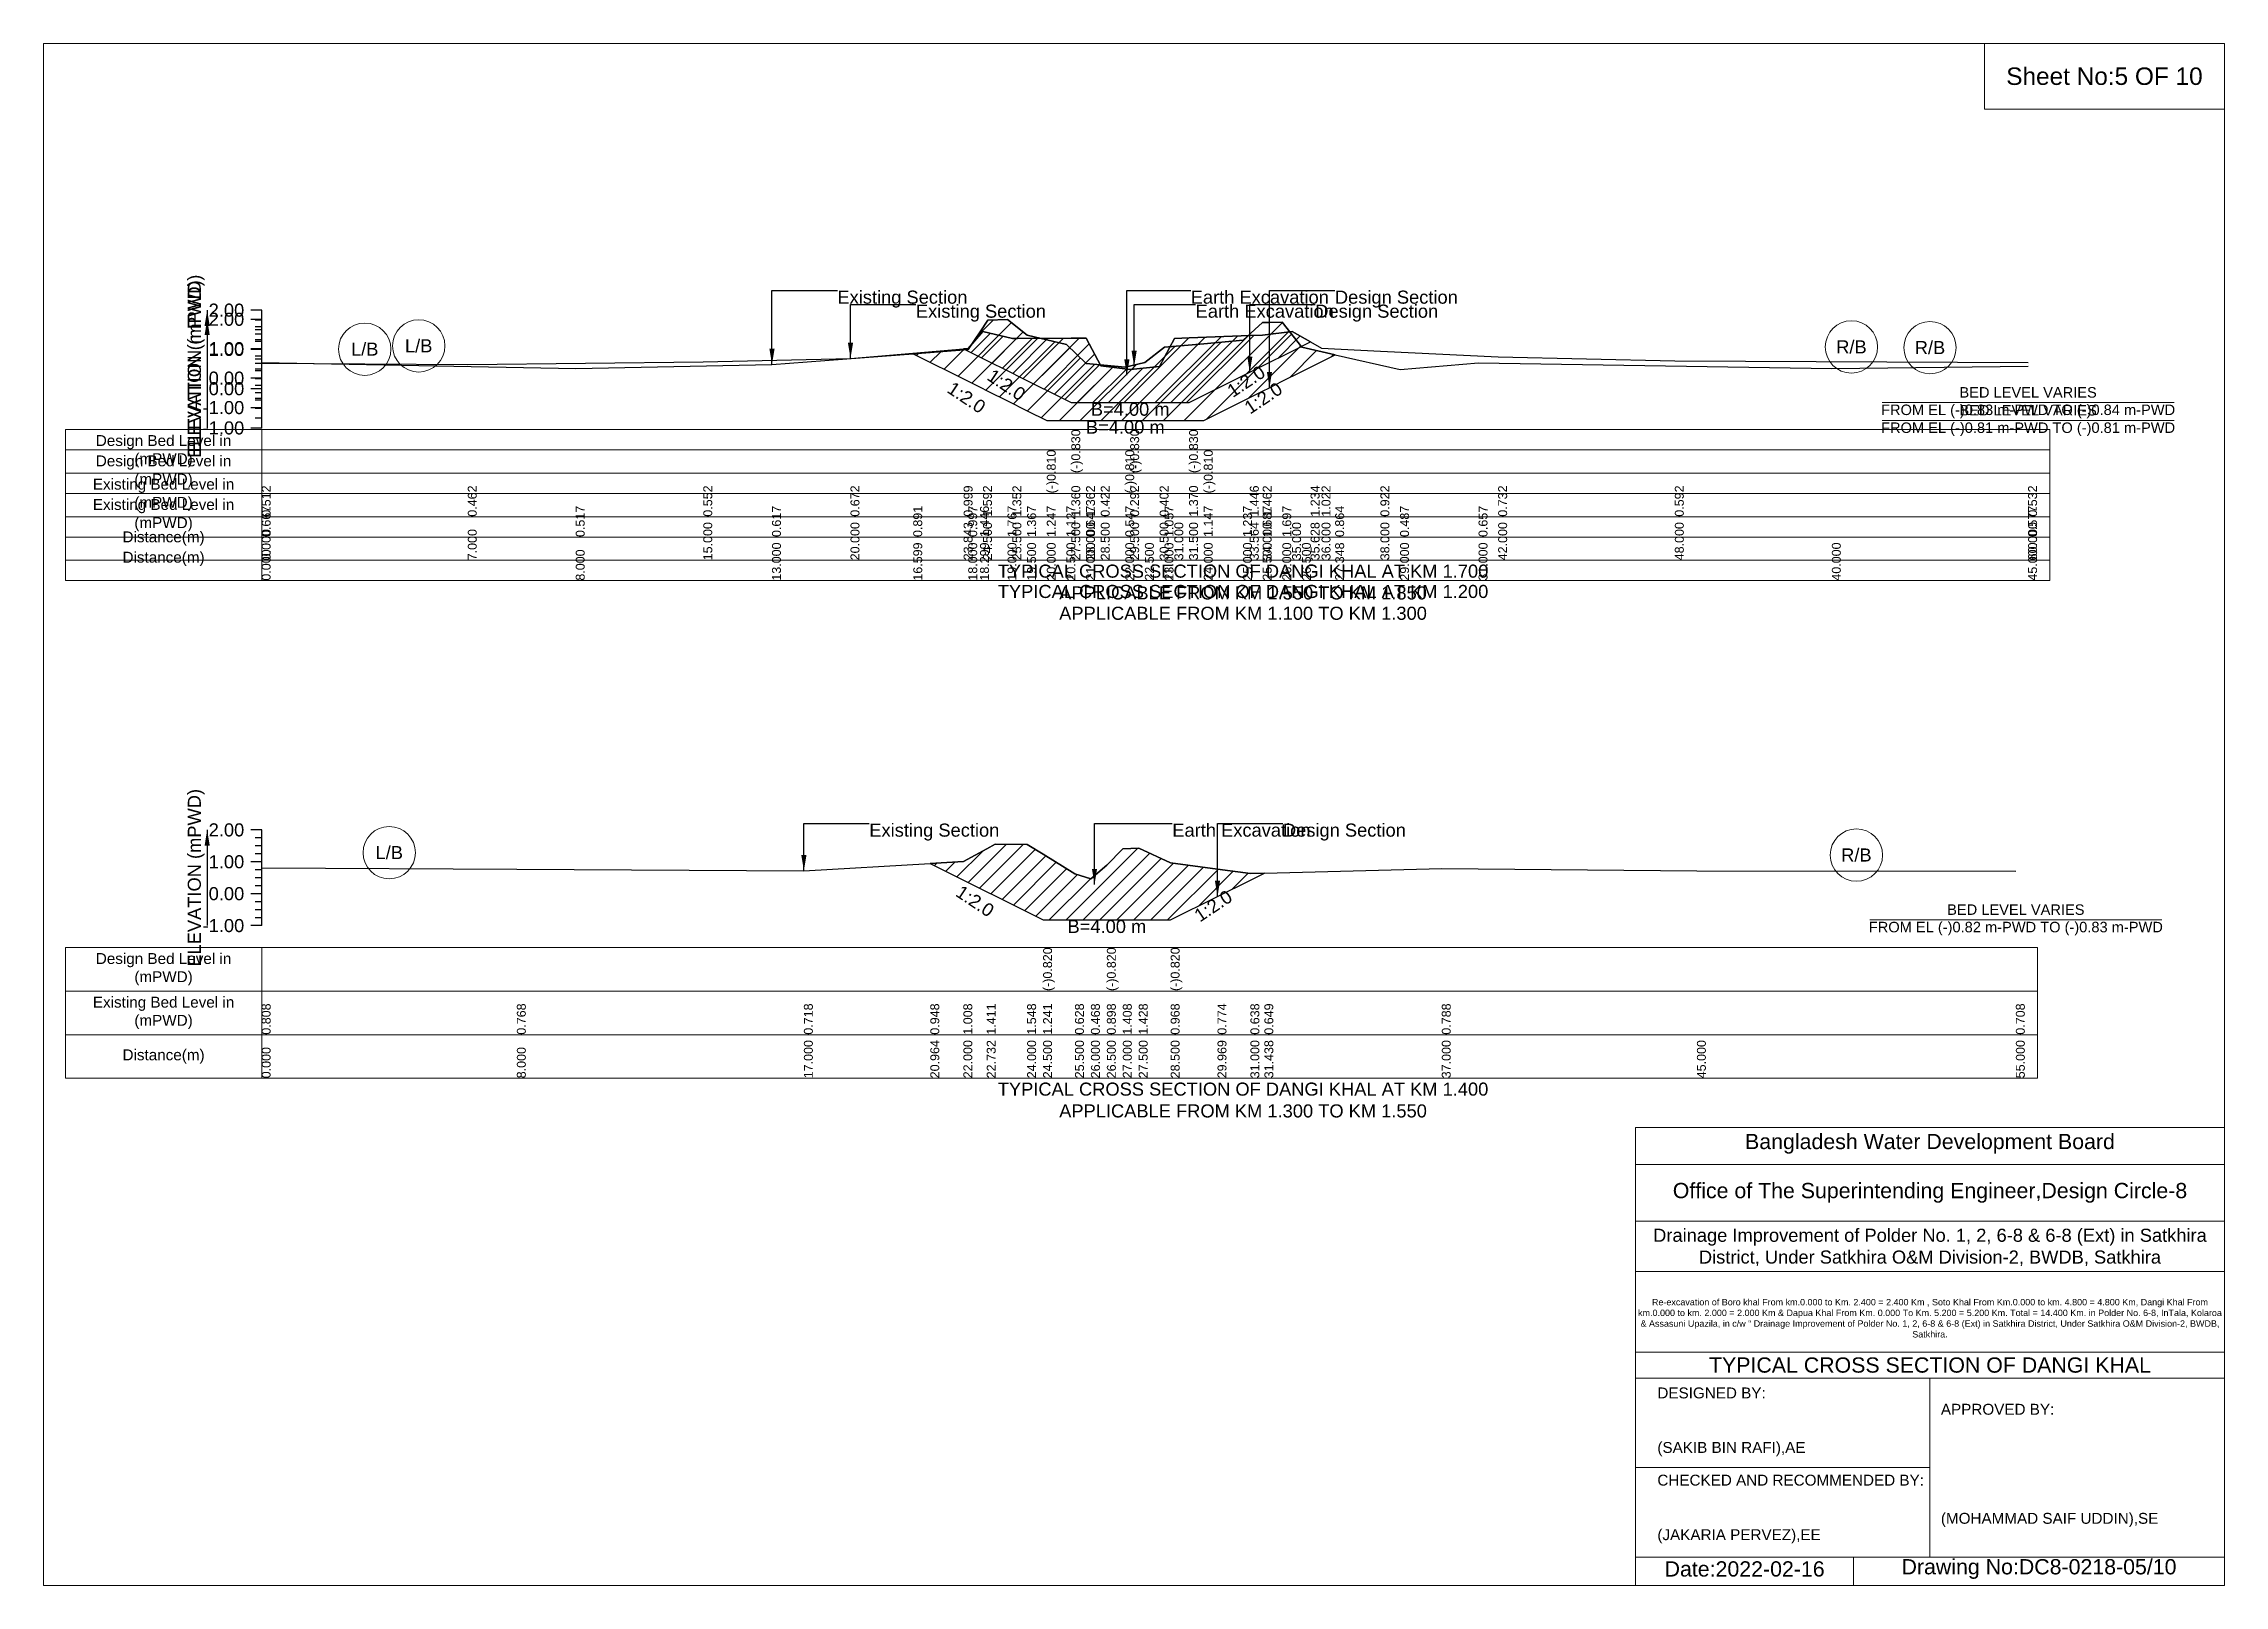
# Model space of a CAD drawing. Header units: inches. Extents: x 91000 to 538000, y -5656 to 0.
# Drawn here: x 350000 to 358000, y -5656 to 0 of the extents above; entities that cross this region are included whole.
import ezdxf

# ---------------------------------------------------------------- set-up
doc = ezdxf.new("R2010")
doc.units = ezdxf.units.IN
doc.header["$LTSCALE"] = 7
doc.header["$MEASUREMENT"] = 0
for name, color, linetype, lineweight in [('Cross section Data Border', 7, 'Continuous', 9), ('Cross Section Labels', 7, 'Continuous', 9), ('Existing_Bed_Level for Xsection', 7, 'Continuous', 25)]:
    doc.layers.add(name, color=color, linetype=linetype, lineweight=lineweight)
doc.styles.get("Standard").update_dxf_attribs({"font": 'arial.ttf'})
doc.dimstyles.get("Standard").update_dxf_attribs({"dimtxt": 45, "dimasz": 60, "dimexe": 0.18, "dimexo": 0.0625, "dimgap": 0.09, "dimtad": 0, "dimtih": 1, "dimtoh": 1, "dimdec": 4, "dimzin": 0, "dimdsep": 46, "dimtxsty": 'Standard', "dimcen": 0.09, "dimadec": 0, "dimazin": 0, "dimtfac": 1, "dimtdec": 4, "dimtofl": 0, "dimtmove": 0, "dimatfit": 3, "dimfxl": 1, "dimtolj": 1, "dimtzin": 0, "dimarcsym": 0})

msp = doc.modelspace()

# ---------------------------------------------------------------- texts
at = {"layer": 'Cross section Data Border', "char_height": 40, "width": 640, "attachment_point": 5}
for s, insert in [('Design Bed Level in (mPWD)', (350440, -1495.536)), ('Design Bed Level in (mPWD)', (350440, -1570.128)), ('Existing Bed Level in (mPWD)', (350440, -1655.536)), ('Existing Bed Level in (mPWD)', (350440, -1730.128)), ('Distance(m)', (350440, -1815.536)), ('Distance(m)', (350440, -1890.128)), ('Design Bed Level in (mPWD)', (350440, -3395.756)), ('Existing Bed Level in (mPWD)', (350440, -3555.756)), ('Distance(m)', (350440, -3715.756))]:
    msp.add_mtext(s, dxfattribs=dict(at, insert=insert))
at = {"layer": 'Cross Section Labels'}
for s, insert, char_height, attachment_point in [('Sheet No:5 OF 10', (357560, -120), 64, 5), ('Existing Section', (352912, -906.128), 48, 1), ('Existing Section', (353200, -957.536), 48, 1), ('Earth Excavation', (354208, -906.128), 48, 1), ('Earth Excavation', (354226, -957.536), 48, 1), ('Design Section', (354664.91402, -957.536), 48, 1), ('Design Section', (354737.02198, -906.128), 48, 1), ('L/B', (351178, -1120.94), 48, 5), ('L/B', (351376, -1108.88), 48, 5), ('R/B', (356632, -1112.84), 48, 5), ('R/B', (356920, -1115.36), 48, 5), ('BED LEVEL VARIES ^JFROM EL (-)0.83 m-PWD TO (-)0.84 m-PWD', (357280, -1317.176), 38.4, 5), ('B=4.00 m', (353986, -1317.176), 48, 2), ('BED LEVEL VARIES ^JFROM EL (-)0.81 m-PWD TO (-)0.81 m-PWD', (357280, -1382.768), 38.4, 5), ('B=4.00 m', (353968, -1382.768), 48, 2), ('TYPICAL CROSS SECTION OF DANGI KHAL AT KM 1.700^JAPPLICABLE FROM KM 1.550 TO KM 1.850', (354400, -1975.536), 48, 5), ('TYPICAL CROSS SECTION OF DANGI KHAL AT KM 1.200^JAPPLICABLE FROM KM 1.100 TO KM 1.300', (354400, -2050.128), 48, 5), ('Existing Section', (353029, -2861.356), 48, 1), ('Earth Excavation', (354140.5, -2861.356), 48, 1), ('Design Section', (354546.36684, -2861.356), 48, 1), ('L/B', (351268, -2968.06), 48, 5), ('R/B', (356650, -2976.835), 48, 5), ('BED LEVEL VARIES ^JFROM EL (-)0.82 m-PWD TO (-)0.83 m-PWD', (357235, -3214.696), 38.4, 5), ('B=4.00 m', (353900.5, -3214.696), 48, 2), ('TYPICAL CROSS SECTION OF DANGI KHAL AT KM 1.400^JAPPLICABLE FROM KM 1.300 TO KM 1.550', (354400, -3875.756), 48, 5), ('Bangladesh Water Development Board', (356920, -4036), 56, 5), ('Office of The Superintending Engineer,Design Circle-8', (356920, -4216), 56, 5)]:
    msp.add_mtext(s, dxfattribs=dict(at, insert=insert, char_height=char_height, attachment_point=attachment_point))
at = {"layer": 'Cross Section Labels', "char_height": 48, "attachment_point": 2}
for insert, rotation in [((354397.91402, -1219.21899), 33.690067526), ((353399.125, -1278.3305), 326.309932474), ((353545.50769, -1231.92985), 326.309932474), ((354461.02198, -1280.25701), 33.690067526), ((353430.40323, -3125.89761), 326.309932474), ((354277.11684, -3143.38758), 33.690067526)]:
    msp.add_mtext('1:2.0', dxfattribs=dict(at, insert=insert, rotation=rotation))
at = {"layer": 'Cross Section Labels'}
for s, insert, char_height, width, attachment_point in [('Drainage Improvement of Polder No. 1, 2, 6-8 & 6-8 (Ext) in Satkhira District, Under Satkhira O&M Division-2, BWDB, Satkhira', (356920, -4416), 48, 2240, 5), ('Re-excavation of Boro khal From km.0.000 to Km. 2.400 = 2.400 Km , Soto Khal From Km.0.000 to km. 4.800 = 4.800 Km, Dangi Khal From km.0.000 to km. 2.000 = 2.000 Km & Dapua Khal From Km. 0.000 To Km. 5.200 = 5.200 Km. Total = 14.400 Km. in Polder No. 6-8, InTala, Kolaroa & Assasuni Upazila, in c/w “ Drainage Improvement of Polder No. 1, 2, 6-8 & 6-8 (Ext) in Satkhira District, Under Satkhira O&M Division-2, BWDB, Satkhira.', (356920, -4676), 23.56497918, 2160, 5), ('TYPICAL CROSS SECTION OF DANGI KHAL', (356920, -4848), 56, 2240, 5), ('DESIGNED BY:^J^J^J(SAKIB BIN RAFI),AE', (355920, -5056), 40, 1120, 4), ('APPROVED BY:^J^J^J^J^J^J(MOHAMMAD SAIF UDDIN),SE', (356960, -5216), 40, 1120, 4), ('CHECKED AND RECOMMENDED BY:^J^J^J(JAKARIA PERVEZ),EE', (355920, -5376), 40, 1120, 4), ('Date:2022-02-16', (356240, -5596), 56, 1120, 5), ('Drawing No:DC8-0218-05/10', (357320, -5596), 56, 1760, 5)]:
    msp.add_mtext(s, dxfattribs=dict(at, insert=insert, char_height=char_height, width=width, attachment_point=attachment_point))
at = {"layer": 'Existing_Bed_Level for Xsection', "rotation": 90}
for s, insert, char_height, attachment_point in [('ELEVATION (mPWD)', (350560, -1173.536), 48, 5), ('ELEVATION (mPWD)', (350560, -1194.128), 48, 5), ('(-)0.830', (353770, -1575.536), 32.8, 1), ('(-)0.830', (353986, -1575.536), 32.8, 1), ('(-)0.830', (354202, -1575.536), 32.8, 1), ('(-)0.810', (353680, -1650.128), 32.8, 1), ('(-)0.810', (353968, -1650.128), 32.8, 1), ('(-)0.810', (354256, -1650.128), 32.8, 1), ('0.512', (350800, -1735.536), 32.8, 1), ('0.462', (351556, -1735.536), 32.8, 1), ('0.552', (352420, -1735.536), 32.8, 1), ('0.672', (352960, -1735.536), 32.8, 1), ('0.999', (353375.01538, -1735.536), 32.8, 1), ('1.592', (353446, -1735.536), 32.8, 1), ('1.352', (353554, -1735.536), 32.8, 1), ('1.360', (353770, -1735.536), 32.8, 1), ('1.362', (353824, -1735.536), 32.8, 1), ('0.422', (353878, -1735.536), 32.8, 1), ('0.292', (353986, -1735.536), 32.8, 1), ('0.402', (354094, -1735.536), 32.8, 1), ('1.370', (354202, -1735.536), 32.8, 1), ('1.446', (354424.91402, -1735.536), 32.8, 1), ('1.462', (354472, -1735.536), 32.8, 1), ('1.234', (354647.82804, -1735.536), 32.8, 1), ('1.022', (354688, -1735.536), 32.8, 1), ('0.922', (354904, -1735.536), 32.8, 1), ('0.732', (355336, -1735.536), 32.8, 1), ('0.592', (355984, -1735.536), 32.8, 1), ('0.532', (357280, -1735.536), 32.8, 1), ('0.667', (350800, -1810.128), 32.8, 1), ('0.517', (351952, -1810.128), 32.8, 1), ('15.000', (352420, -1895.536), 32.8, 1), ('0.617', (352672, -1810.128), 32.8, 1), ('20.000', (352960, -1895.536), 32.8, 1), ('0.891', (353190.25, -1810.128), 32.8, 1), ('23.843', (353375.01538, -1895.536), 32.8, 1), ('0.997', (353392, -1810.128), 32.8, 1), ('1.446', (353435.125, -1810.128), 32.8, 1), ('24.500', (353446, -1895.536), 32.8, 1), ('1.767', (353536, -1810.128), 32.8, 1), ('25.500', (353554, -1895.536), 32.8, 1), ('1.367', (353608, -1810.128), 32.8, 1), ('1.247', (353680, -1810.128), 32.8, 1), ('1.127', (353752, -1810.128), 32.8, 1), ('27.500', (353770, -1895.536), 32.8, 1), ('0.647', (353824, -1810.128), 32.8, 1), ('28.000', (353824, -1895.536), 32.8, 1), ('28.500', (353878, -1895.536), 32.8, 1), ('0.547', (353968, -1810.128), 32.8, 1), ('29.500', (353986, -1895.536), 32.8, 1), ('30.500', (354094, -1895.536), 32.8, 1), ('1.057', (354112, -1810.128), 32.8, 1), ('31.000', (354148, -1895.536), 32.8, 1), ('31.500', (354202, -1895.536), 32.8, 1), ('1.147', (354256, -1810.128), 32.8, 1), ('1.237', (354400, -1810.128), 32.8, 1), ('33.564', (354424.91402, -1895.536), 32.8, 1), ('1.687', (354472, -1810.128), 32.8, 1), ('34.000', (354472, -1895.536), 32.8, 1), ('1.697', (354544, -1810.128), 32.8, 1), ('35.000', (354580, -1895.536), 32.8, 1), ('35.628', (354647.82804, -1895.536), 32.8, 1), ('36.000', (354688, -1895.536), 32.8, 1), ('0.864', (354738.04396, -1810.128), 32.8, 1), ('38.000', (354904, -1895.536), 32.8, 1), ('0.487', (354976, -1810.128), 32.8, 1), ('0.657', (355264, -1810.128), 32.8, 1), ('42.000', (355336, -1895.536), 32.8, 1), ('48.000', (355984, -1895.536), 32.8, 1), ('0.577', (357280, -1810.128), 32.8, 1), ('60.000', (357280, -1895.536), 32.8, 1), ('0.000', (350800, -1895.536), 32.8, 1), ('7.000', (351556, -1895.536), 32.8, 1), ('13.000', (352672, -1970.128), 32.8, 1), ('16.599', (353190.25, -1970.128), 32.8, 1), ('18.000', (353392, -1970.128), 32.8, 1), ('18.299', (353435.125, -1970.128), 32.8, 1), ('19.000', (353536, -1970.128), 32.8, 1), ('19.500', (353608, -1970.128), 32.8, 1), ('20.000', (353680, -1970.128), 32.8, 1), ('20.500', (353752, -1970.128), 32.8, 1), ('21.000', (353824, -1970.128), 32.8, 1), ('22.000', (353968, -1970.128), 32.8, 1), ('22.500', (354040, -1970.128), 32.8, 1), ('23.000', (354112, -1970.128), 32.8, 1), ('24.000', (354256, -1970.128), 32.8, 1), ('25.000', (354400, -1970.128), 32.8, 1), ('25.500', (354472, -1970.128), 32.8, 1), ('26.000', (354544, -1970.128), 32.8, 1), ('26.500', (354616, -1970.128), 32.8, 1), ('27.348', (354738.04396, -1970.128), 32.8, 1), ('29.000', (354976, -1970.128), 32.8, 1), ('31.000', (355264, -1970.128), 32.8, 1), ('40.000', (356560, -1970.128), 32.8, 1), ('45.000', (357280, -1970.128), 32.8, 1), ('0.000', (350800, -1970.128), 32.8, 1), ('8.000', (351952, -1970.128), 32.8, 1), ('ELEVATION (mPWD)', (350560, -3060.256), 48, 5), ('(-)0.820', (353666.5, -3475.756), 32.8, 1), ('(-)0.820', (353900.5, -3475.756), 32.8, 1), ('(-)0.820', (354134.5, -3475.756), 32.8, 1), ('0.808', (350800, -3635.756), 32.8, 1), ('0.768', (351736, -3635.756), 32.8, 1), ('0.718', (352789, -3635.756), 32.8, 1), ('0.948', (353252.80645, -3635.756), 32.8, 1), ('1.008', (353374, -3635.756), 32.8, 1), ('1.411', (353459.65323, -3635.756), 32.8, 1), ('1.548', (353608, -3635.756), 32.8, 1), ('1.241', (353666.5, -3635.756), 32.8, 1), ('0.628', (353783.5, -3635.756), 32.8, 1), ('0.468', (353842, -3635.756), 32.8, 1), ('0.898', (353900.5, -3635.756), 32.8, 1), ('1.408', (353959, -3635.756), 32.8, 1), ('1.428', (354017.5, -3635.756), 32.8, 1), ('0.968', (354134.5, -3635.756), 32.8, 1), ('0.774', (354306.36684, -3635.756), 32.8, 1), ('0.638', (354427, -3635.756), 32.8, 1), ('0.649', (354478.23368, -3635.756), 32.8, 1), ('0.788', (355129, -3635.756), 32.8, 1), ('0.708', (357235, -3635.756), 32.8, 1), ('17.000', (352789, -3795.756), 32.8, 1), ('20.964', (353252.80645, -3795.756), 32.8, 1), ('22.000', (353374, -3795.756), 32.8, 1), ('22.732', (353459.65323, -3795.756), 32.8, 1), ('24.000', (353608, -3795.756), 32.8, 1), ('24.500', (353666.5, -3795.756), 32.8, 1), ('25.500', (353783.5, -3795.756), 32.8, 1), ('26.000', (353842, -3795.756), 32.8, 1), ('26.500', (353900.5, -3795.756), 32.8, 1), ('27.000', (353959, -3795.756), 32.8, 1), ('27.500', (354017.5, -3795.756), 32.8, 1), ('28.500', (354134.5, -3795.756), 32.8, 1), ('29.969', (354306.36684, -3795.756), 32.8, 1), ('31.000', (354427, -3795.756), 32.8, 1), ('31.438', (354478.23368, -3795.756), 32.8, 1), ('37.000', (355129, -3795.756), 32.8, 1), ('45.000', (356065, -3795.756), 32.8, 1), ('55.000', (357235, -3795.756), 32.8, 1), ('0.000', (350800, -3795.756), 32.8, 1), ('8.000', (351736, -3795.756), 32.8, 1)]:
    msp.add_mtext(s, dxfattribs=dict(at, insert=insert, char_height=char_height, attachment_point=attachment_point))
at = {"layer": 'Existing_Bed_Level for Xsection', "char_height": 48, "attachment_point": 6}
for s, insert in [('2.00', (350736, -978.128)), ('2.00', (350736, -1011.536)), ('1.00', (350736, -1119.536)), ('1.00', (350736, -1122.128)), ('0.00', (350736, -1227.536)), ('0.00', (350736, -1266.128)), ('-1.00', (350736, -1335.536)), ('-1.00', (350736, -1410.128)), ('2.00', (350736, -2884.756)), ('1.00', (350736, -3001.756)), ('0.00', (350736, -3118.756)), ('-1.00', (350736, -3235.756))]:
    msp.add_mtext(s, dxfattribs=dict(at, insert=insert))

# ---------------------------------------------------------------- hatches: boundary and pattern name
at = {"layer": 'Existing_Bed_Level for Xsection'}
h = msp.add_hatch(dxfattribs=at)
h.set_pattern_fill('ANSI31', color=256, scale=432, style=0)
h.paths.add_polyline_path([(353190.25, -1137.893), (353392, -1238.768), (353435.125, -1260.3305), (353464, -1274.768), (353536, -1310.768), (353608, -1346.768), (353680, -1382.768), (353752, -1382.768), (353824, -1382.768), (353968, -1382.768), (354040, -1382.768), (354112, -1382.768), (354256, -1382.768), (354400, -1310.768), (354472, -1274.768), (354497.02198, -1262.25701), (354544, -1238.768), (354616, -1202.768), (354738.04396, -1141.74602), (354616, -1113.92), (354544, -1021.76), (354497.02198, -1022.69956), (354472, -1023.2), (354400, -1088), (354256, -1100.96), (354112, -1113.92), (354040, -1170.08), (353968, -1187.36), (353824, -1172.96), (353752, -1103.84), (353680, -1086.56), (353608, -1069.28), (353536, -1011.68), (353464, -1014.56), (353435.125, -1057.8725), (353392, -1122.56)])
h = msp.add_hatch(dxfattribs=at)
h.set_pattern_fill('ANSI31', color=256, scale=324, style=0)
h.paths.add_polyline_path([(353375.01538, -1119.68369), (353392, -1128.176), (353446, -1155.176), (353554, -1209.176), (353572.50769, -1218.42985), (353770, -1317.176), (353824, -1317.176), (353878, -1317.176), (353986, -1317.176), (354094, -1317.176), (354148, -1317.176), (354202, -1317.176), (354424.91402, -1205.71899), (354472, -1182.176), (354580, -1128.176), (354647.82804, -1094.26198), (354580, -1055.6), (354472, -1069.64), (354424.91402, -1071.36649), (354202, -1079.54), (354148, -1081.52), (354094, -1184.12), (353986, -1196), (353878, -1181.96), (353824, -1080.44), (353770, -1080.656), (353572.50769, -1081.44597), (353554, -1081.52), (353446, -1055.6), (353392, -1118.24)])
h = msp.add_hatch(dxfattribs=at)
h.set_pattern_fill('ANSI31', color=256, scale=351, style=0)
h.paths.add_polyline_path([(353252.80645, -3007.84923), (353374, -3068.446), (353459.65323, -3111.27261), (353491, -3126.946), (353608, -3185.446), (353666.5, -3214.696), (353783.5, -3214.696), (353842, -3214.696), (353900.5, -3214.696), (353959, -3214.696), (354017.5, -3214.696), (354134.5, -3214.696), (354306.36684, -3128.76258), (354427, -3068.446), (354478.23368, -3042.82916), (354427, -3044.11), (354306.36684, -3028.18642), (354134.5, -3005.5), (354017.5, -2951.68), (353959, -2954.02), (353900.5, -3013.69), (353842, -3064), (353783.5, -3045.28), (353666.5, -2973.52), (353608, -2937.64), (353491, -2936.47), (353459.65323, -2953.71073), (353374, -3000.82)])

# ---------------------------------------------------------------- linework, layer by layer
at = {"layer": 'Cross section Data Border'}
for points in [[(350080, -1415.536), (357360, -1415.536), (357360, -1895.536), (350080, -1895.536)], [(350080, -1490.128), (357360, -1490.128), (357360, -1970.128), (350080, -1970.128)], [(350080, -3315.756), (357315, -3315.756), (357315, -3795.756), (350080, -3795.756)]]:
    msp.add_lwpolyline(points, close=True, dxfattribs=at)
for points in [[(350800, -1415.536), (350800, -1895.536)], [(350800, -1490.128), (350800, -1970.128)], [(350080, -1575.536), (357360, -1575.536)], [(350080, -1650.128), (357360, -1650.128)], [(350080, -1735.536), (357360, -1735.536)], [(350080, -1810.128), (357360, -1810.128)], [(350800, -3315.756), (350800, -3795.756)], [(350080, -3475.756), (357315, -3475.756)], [(350080, -3635.756), (357315, -3635.756)]]:
    msp.add_lwpolyline(points, dxfattribs=at)
at = {"layer": 'Cross Section Labels'}
for points in [[(350000, 0), (358000, 0), (358000, -5656), (350000, -5656)], [(357120, 0), (358000, 0), (358000, -240), (357120, -240)]]:
    msp.add_lwpolyline(points, close=True, dxfattribs=at)
for points in [[(356744.19427, -1317.176), (357815.80573, -1317.176)], [(356744.19427, -1382.768), (357815.80573, -1382.768)], [(356699.19427, -3214.696), (357770.80573, -3214.696)], [(355840, -5656), (355840, -3976), (358000, -3976)], [(355840, -4112), (358000, -4112)], [(355840, -4320), (358000, -4320)], [(355840, -4504), (358000, -4504)], [(355840, -4800), (358000, -4800)], [(355840, -4896), (358000, -4896)], [(356920, -4896), (356920, -5552)], [(355840, -5224), (356920, -5224)], [(355840, -5552), (358000, -5552)], [(356640, -5552), (356640, -5656)]]:
    msp.add_lwpolyline(points, dxfattribs=at)
for centre in [(351178, -1120.94), (351376, -1108.88), (356632, -1112.84), (356920, -1115.36), (351268, -2968.06), (356650, -2976.835)]:
    msp.add_circle(centre, 96, dxfattribs=at)
at = {"layer": 'Existing_Bed_Level for Xsection'}
for points in [[(350800, -978.128), (350760, -978.128)], [(350800, -1011.536), (350760, -1011.536)], [(350800, -1014.128), (350776, -1014.128)], [(350800, -1038.536), (350776, -1038.536)], [(350800, -1410.128), (350800, -1266.128), (350800, -1122.128), (350800, -978.128)], [(350800, -1335.536), (350800, -1227.536), (350800, -1119.536), (350800, -1011.536)], [(350800, -1170.08), (351952, -1191.68), (352672, -1177.28), (353190.25, -1137.893), (353392, -1122.56), (353435.125, -1057.8725), (353464, -1014.56), (353536, -1011.68), (353608, -1069.28), (353680, -1086.56), (353680, -1086.56), (353752, -1103.84), (353824, -1172.96), (353968, -1187.36), (353968, -1187.36), (354040, -1170.08), (354112, -1113.92), (354256, -1100.96), (354256, -1100.96), (354400, -1088), (354472, -1023.2), (354497.02198, -1022.69956), (354544, -1021.76), (354616, -1113.92), (354738.04396, -1141.74602), (354976, -1196), (355264, -1171.52), (356560, -1191.68), (357280, -1183.04)], [(350800, -1119.536), (350760, -1119.536)], [(350800, -1050.128), (350776, -1050.128)], [(350800, -1065.536), (350776, -1065.536)], [(350800, -1086.128), (350776, -1086.128)], [(350800, -1092.536), (350776, -1092.536)], [(350800, -1172.24), (351556, -1177.64), (352420, -1167.92), (352960, -1154.96), (353375.01538, -1119.68369), (353392, -1118.24), (353446, -1055.6), (353554, -1081.52), (353572.50769, -1081.44597), (353770, -1080.656), (353770, -1080.656), (353824, -1080.44), (353878, -1181.96), (353986, -1196), (353986, -1196), (354094, -1184.12), (354148, -1081.52), (354202, -1079.54), (354202, -1079.54), (354424.91402, -1071.36649), (354472, -1069.64), (354580, -1055.6), (354647.82804, -1094.26198), (354688, -1117.16), (354904, -1127.96), (355336, -1148.48), (355984, -1163.6), (357280, -1170.08)], [(350800, -1122.128), (350760, -1122.128)], [(350800, -1146.536), (350776, -1146.536)], [(350800, -1158.128), (350776, -1158.128)], [(350800, -1173.536), (350776, -1173.536)], [(350800, -1194.128), (350776, -1194.128)], [(350800, -1227.536), (350760, -1227.536)], [(350800, -1266.128), (350760, -1266.128)], [(350800, -1200.536), (350776, -1200.536)], [(350800, -1230.128), (350776, -1230.128)], [(350800, -1254.536), (350776, -1254.536)], [(350800, -1335.536), (350760, -1335.536)], [(350800, -1281.536), (350776, -1281.536)], [(350800, -1302.128), (350776, -1302.128)], [(350800, -1308.536), (350776, -1308.536)], [(350800, -1338.128), (350776, -1338.128)], [(350800, -1410.128), (350760, -1410.128)], [(350800, -1374.128), (350776, -1374.128)], [(350800, -2884.756), (350760, -2884.756)], [(350800, -2914.006), (350776, -2914.006)], [(350800, -2943.256), (350776, -2943.256)], [(350800, -3235.756), (350800, -3118.756), (350800, -3001.756), (350800, -2884.756)], [(350800, -3024.22), (351736, -3028.9), (352789, -3034.75), (353252.80645, -3007.84923), (353374, -3000.82), (353459.65323, -2953.71073), (353491, -2936.47), (353608, -2937.64), (353666.5, -2973.52), (353666.5, -2973.52), (353783.5, -3045.28), (353842, -3064), (353900.5, -3013.69), (353900.5, -3013.69), (353959, -2954.02), (354017.5, -2951.68), (354134.5, -3005.5), (354134.5, -3005.5), (354306.36684, -3028.18642), (354427, -3044.11), (354478.23368, -3042.82916), (355129, -3026.56), (356065, -3034.75), (357235, -3035.92)], [(350800, -3001.756), (350760, -3001.756)], [(350800, -2972.506), (350776, -2972.506)], [(350800, -3031.006), (350776, -3031.006)], [(350800, -3118.756), (350760, -3118.756)], [(350800, -3060.256), (350776, -3060.256)], [(350800, -3089.506), (350776, -3089.506)], [(350800, -3148.006), (350776, -3148.006)], [(350800, -3177.256), (350776, -3177.256)], [(350800, -3235.756), (350760, -3235.756)], [(350800, -3206.506), (350776, -3206.506)]]:
    msp.add_lwpolyline(points, dxfattribs=at)
for points in [[(353190.25, -1137.893), (353190.25, -1137.893), (353392, -1238.768), (353435.125, -1260.3305), (353464, -1274.768), (353536, -1310.768), (353608, -1346.768), (353680, -1382.768), (353680, -1382.768), (353752, -1382.768), (353824, -1382.768), (353968, -1382.768), (353968, -1382.768), (354040, -1382.768), (354112, -1382.768), (354256, -1382.768), (354256, -1382.768), (354400, -1310.768), (354472, -1274.768), (354497.02198, -1262.25701), (354544, -1238.768), (354616, -1202.768), (354738.04396, -1141.74602), (354738.04396, -1141.74602), (354738.04396, -1141.74602), (354616, -1113.92), (354544, -1021.76), (354497.02198, -1022.69956), (354472, -1023.2), (354400, -1088), (354256, -1100.96), (354256, -1100.96), (354112, -1113.92), (354040, -1170.08), (353968, -1187.36), (353968, -1187.36), (353824, -1172.96), (353752, -1103.84), (353680, -1086.56), (353680, -1086.56), (353608, -1069.28), (353536, -1011.68), (353464, -1014.56), (353435.125, -1057.8725), (353392, -1122.56), (353190.25, -1137.893)], [(353375.01538, -1119.68369), (353375.01538, -1119.68369), (353392, -1128.176), (353446, -1155.176), (353554, -1209.176), (353572.50769, -1218.42985), (353770, -1317.176), (353770, -1317.176), (353824, -1317.176), (353878, -1317.176), (353986, -1317.176), (353986, -1317.176), (354094, -1317.176), (354148, -1317.176), (354202, -1317.176), (354202, -1317.176), (354424.91402, -1205.71899), (354472, -1182.176), (354580, -1128.176), (354647.82804, -1094.26198), (354580, -1055.6), (354472, -1069.64), (354424.91402, -1071.36649), (354202, -1079.54), (354202, -1079.54), (354148, -1081.52), (354094, -1184.12), (353986, -1196), (353986, -1196), (353878, -1181.96), (353824, -1080.44), (353770, -1080.656), (353770, -1080.656), (353572.50769, -1081.44597), (353554, -1081.52), (353446, -1055.6), (353392, -1118.24), (353375.01538, -1119.68369)], [(353252.80645, -3007.84923), (353374, -3068.446), (353459.65323, -3111.27261), (353491, -3126.946), (353608, -3185.446), (353666.5, -3214.696), (353666.5, -3214.696), (353783.5, -3214.696), (353842, -3214.696), (353900.5, -3214.696), (353900.5, -3214.696), (353959, -3214.696), (354017.5, -3214.696), (354134.5, -3214.696), (354134.5, -3214.696), (354306.36684, -3128.76258), (354427, -3068.446), (354478.23368, -3042.82916), (354427, -3044.11), (354306.36684, -3028.18642), (354134.5, -3005.5), (354134.5, -3005.5), (354017.5, -2951.68), (353959, -2954.02), (353900.5, -3013.69), (353900.5, -3013.69), (353842, -3064), (353783.5, -3045.28), (353666.5, -2973.52), (353666.5, -2973.52), (353608, -2937.64), (353491, -2936.47), (353459.65323, -2953.71073), (353374, -3000.82)]]:
    msp.add_lwpolyline(points, close=True, dxfattribs=at)

msp.set_redraw_order([(e.dxf.handle, doc.entitydb.next_handle()) for e in msp.query("TEXT MTEXT ATTDEF DIMENSION ARC_DIMENSION")])  # texts and dimensions are drawn at this point

# ---------------------------------------------------------------- leaders
at = {"layer": 'Cross Section Labels', "annotation_type": 0, "has_hookline": 1, "hookline_direction": 0}
for points, text_width in [([(352672, -1177.28), (352672, -906.128), (352911.91, -906.128)], 467.16508), ([(352960, -1154.96), (352960, -957.536), (353199.91, -957.536)], 467.16508), ([(353973.9132, -1215.82051), (353973.9132, -906.128), (354207.91, -906.128)], 496.99318), ([(354000.554, -1183.85316), (354000.554, -957.536), (354225.91, -957.536)], 496.99318), ([(354424.91402, -1205.71899), (354424.91402, -957.536), (354664.82402, -957.536)], 441.23329), ([(354497.02198, -1262.25701), (354497.02198, -906.128), (354736.93198, -906.128)], 441.23329), ([(352789, -3034.75), (352789, -2861.356), (353028.91, -2861.356)], 467.16508), ([(353855.09663, -3085.23236), (353855.09663, -2861.356), (354140.41, -2861.356)], 496.99318), ([(354306.36684, -3128.76258), (354306.36684, -2861.356), (354546.27684, -2861.356)], 441.23329)]:
    msp.add_leader(points, dimstyle='Standard', override={"dimasz": 57.6}, dxfattribs=dict(at, text_width=text_width))
at = {"layer": 'Existing_Bed_Level for Xsection'}
for points in [[(350600, -978.128), (350600, -1410.128)], [(350600, -1011.536), (350600, -1335.536)], [(350600, -2884.756), (350600, -3235.756)]]:
    msp.add_leader(points, dimstyle='Standard', override={"dimasz": 57.6}, dxfattribs=at)

doc.saveas('drawing.dxf')
